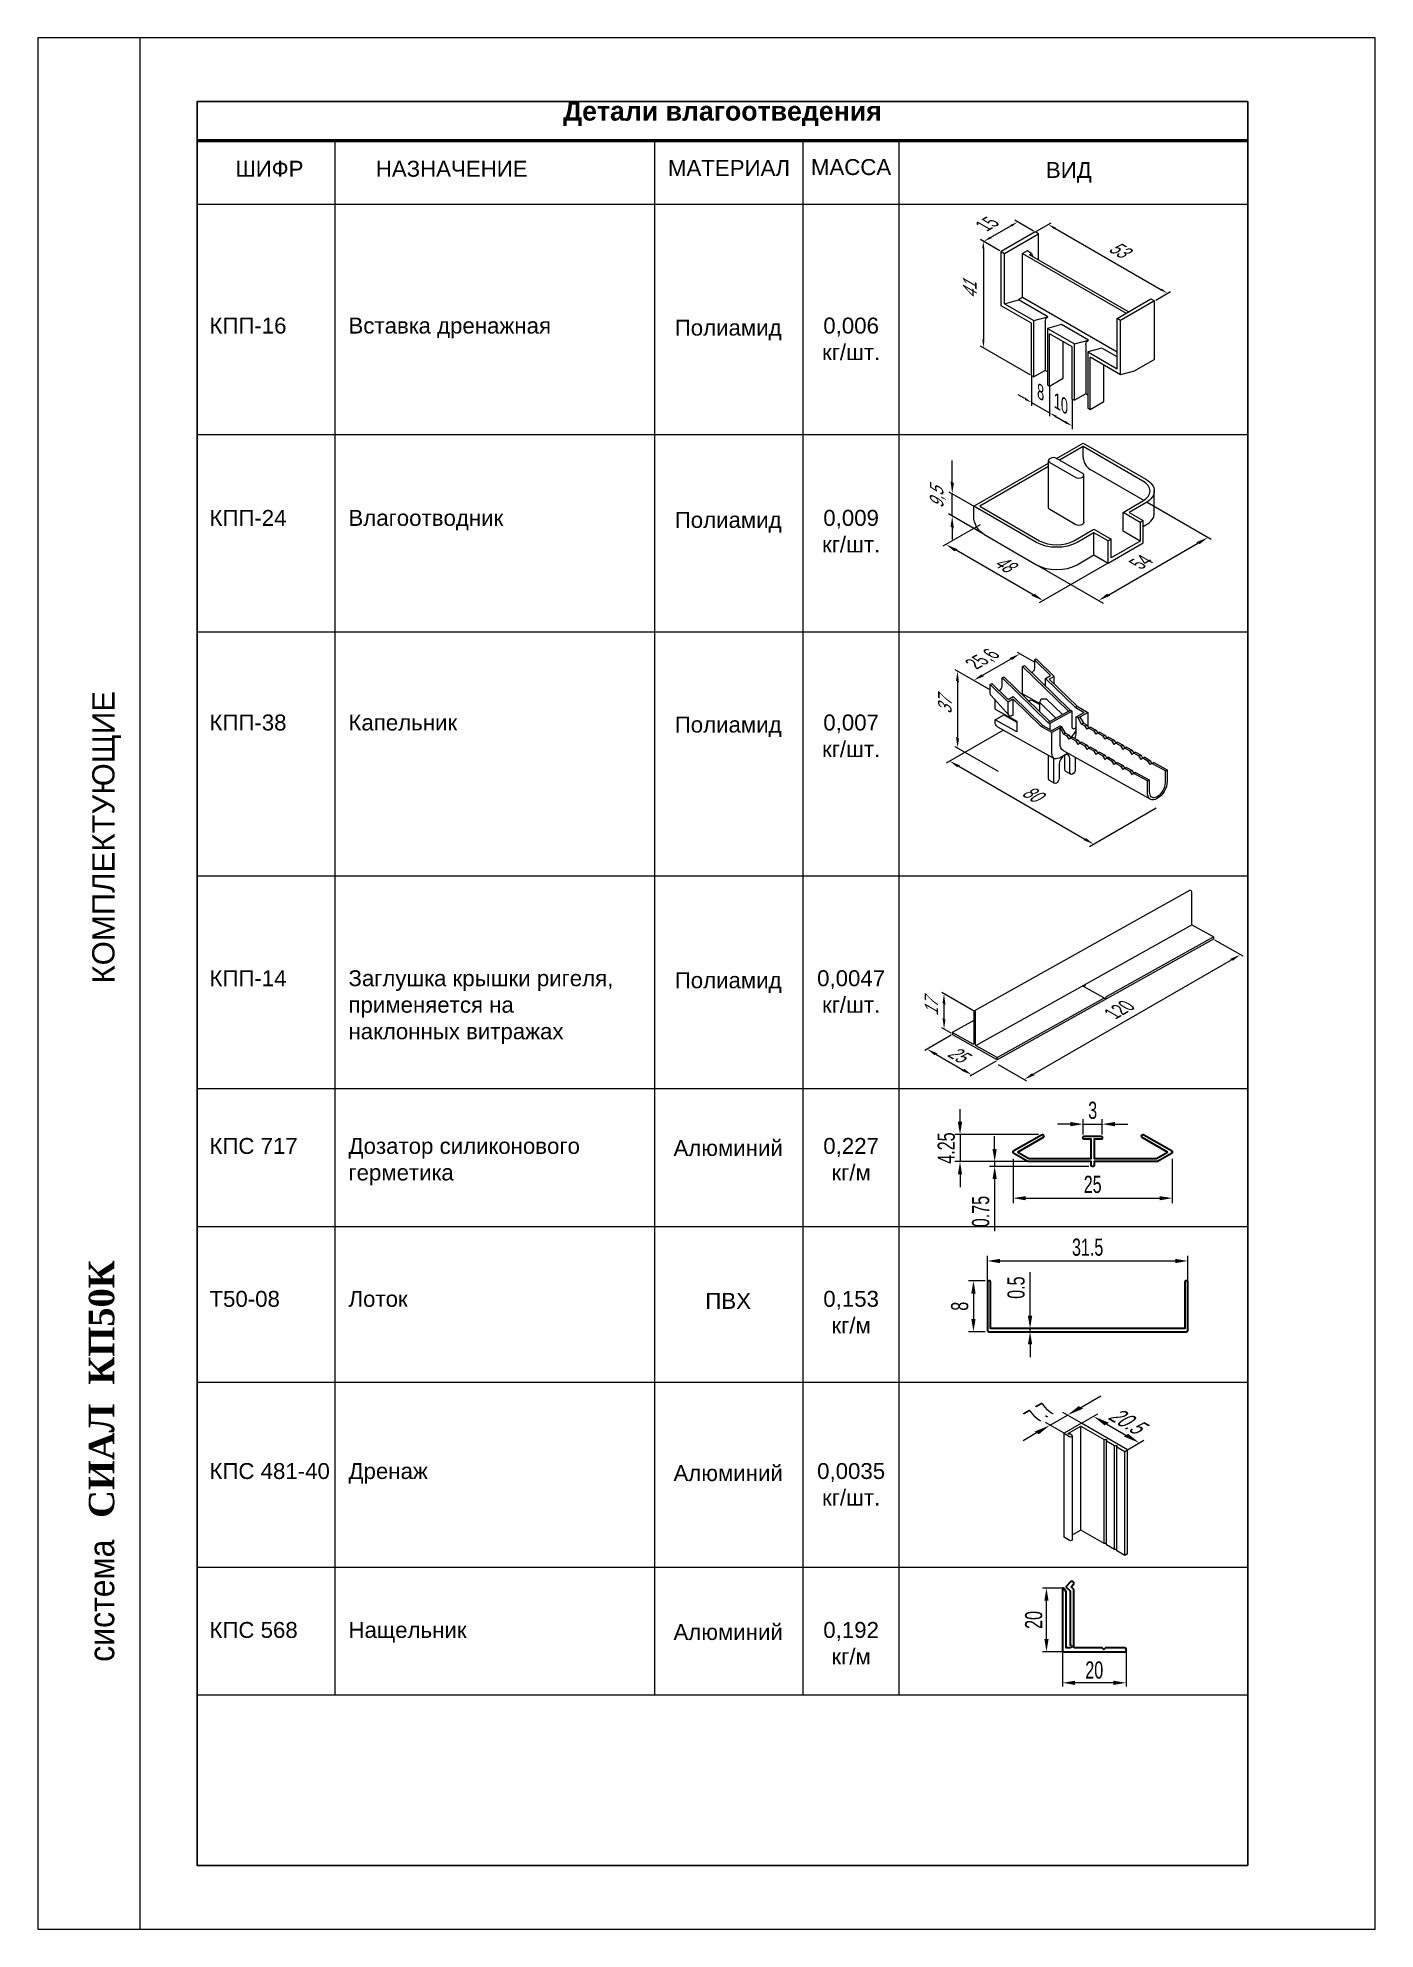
# Model space of a CAD drawing. Extents: x -37 to 4620, y -49 to 348.
# Drawn here: x 3990 to 4200, y 0 to 297 of the extents above; entities that cross this region are included whole.
import ezdxf
from ezdxf.enums import TextEntityAlignment as Align

# ---------------------------------------------------------------- set-up
doc = ezdxf.new("R2010")
doc.units = 0
doc.header["$LTSCALE"] = 5
doc.layers.get('0').update_dxf_attribs({"linetype": 'CONTINUOUS', "lineweight": 30})
doc.layers.get('DEFPOINTS').update_dxf_attribs({"linetype": 'CONTINUOUS'})
for name, color, linetype, lineweight in [('3', 1, 'CONTINUOUS', 20), ('4', 160, 'CONTINUOUS', 18), ('Dimentions', 5, 'CONTINUOUS', 15), ('Рамки', 1, 'CONTINUOUS', 15), ('Текстовый', 7, 'CONTINUOUS', 9)]:
    doc.layers.add(name, color=color, linetype=linetype, lineweight=lineweight)
doc.layers.add('Скрытые', color=14, linetype='CONTINUOUS', plot=False)
doc.styles.add('3', font='RUSS.SHX', dxfattribs={"width": 0.7, "height": 3})
doc.styles.add('4', font='RUSS.shx', dxfattribs={"width": 0.7, "height": 3.5})
doc.styles.add('style 27', font='russ.shx', dxfattribs={"width": 0.7, "height": 2.7})
doc.styles.add('style23', font='russ.shx', dxfattribs={"width": 0.7, "height": 2.3})
doc.styles.add('Каталожный', font='arial.ttf', dxfattribs={"height": 2.5})
doc.styles.add('Фирм', font='arial.ttf', dxfattribs={"height": 3.5})
doc.styles.add('Фирм5', font='timesbd.ttf', dxfattribs={"height": 4})
doc.dimstyles.new('MX1$0', dxfattribs={"dimtxt": 2.5, "dimasz": 3, "dimexe": 1.3, "dimexo": 0.6, "dimgap": 0.6, "dimtad": 1, "dimdsep": 46, "dimtxsty": '4', "dimcen": 0, "dimclrd": 256, "dimclre": 256, "dimclrt": 256, "dimaunit": 1, "dimadec": 0, "dimazin": 0, "dimtfac": 1, "dimtmove": 0, "dimatfit": 3, "dimfxl": 1, "dimtvp": 1, "dimtolj": 1, "dimlwd": -1, "dimlwe": -1, "dimarcsym": 0})
doc.dimstyles.new('MX2', dxfattribs={"dimtxt": 2.3, "dimasz": 2, "dimexe": 0.6, "dimexo": 0, "dimgap": 0.6, "dimtad": 1, "dimdec": 1, "dimlfac": 2, "dimdsep": 46, "dimtxsty": 'style23', "dimcen": 0, "dimclrd": 256, "dimclre": 256, "dimclrt": 256, "dimaunit": 1, "dimadec": 1, "dimazin": 2, "dimtfac": 1, "dimtdec": 1, "dimtmove": 0, "dimatfit": 3, "dimfxl": 1, "dimtolj": 1, "dimtzin": 0, "dimlwd": -1, "dimlwe": -1, "dimarcsym": 0})

msp = doc.modelspace()

# ---------------------------------------------------------------- texts
at = {"layer": 'Dimentions', "extrusion": (-8e-16, 0.816497, 0.57735), "char_height": 3, "attachment_point": 5, "style": '3'}
for s, insert, text_direction in [('\\A1;15', (4139.086, 267.781, -32.082), (0.707107, 0.408248, -0.57735)), ('\\A1;53', (4160.141, 263.522, -26.058), (0.707107, -0.408248, 0.57735))]:
    msp.add_mtext(s, dxfattribs=dict(at, insert=insert, text_direction=text_direction))
at = {"layer": 'Dimentions', "extrusion": (-0.707107, -0.408248, 0.57735), "char_height": 3, "attachment_point": 5, "style": '3'}
for s, insert, text_direction in [('\\A1;41', (4136.353, 257.928, -35.901), (0, 0.816497, 0.57735)), ('\\A1;8', (4147.469, 241.364, -33.582), (0.707107, -0.408248, 0.57735)), ('\\A1;10', (4150.651, 239.573, -30.951), (0.707107, -0.408248, 0.57735)), ('9,5', (4131.337, 225.186, -5.776), (0, 0.816497, 0.57735)), ('37', (4132.437, 192.658, 27.294), (0, 0.816497, 0.57735)), ('17', (4130.317, 145.259, -7.62), (0, 0.816497, 0.57735))]:
    msp.add_mtext(s, dxfattribs=dict(at, insert=insert, text_direction=text_direction))
at = {"layer": 'Dimentions', "extrusion": (1e-15, -0.816497, 0.57735), "char_height": 3, "attachment_point": 5, "style": '3'}
for s, insert, text_direction in [('48', (4142.143, 214.136, 10.178), (0.707107, -0.408248, -0.57735)), ('54', (4163.251, 214.698, 9.383), (0.707107, 0.408248, 0.57735))]:
    msp.add_mtext(s, dxfattribs=dict(at, insert=insert, text_direction=text_direction))
at = {"layer": 'Dimentions', "extrusion": (9.65e-14, 0.816497, 0.57735), "insert": (4138.5, 199.38, 30.604), "char_height": 3, "attachment_point": 5, "text_direction": (0.707107, 0.408248, -0.57735), "style": '3'}
msp.add_mtext('25,6', dxfattribs=at)
at = {"layer": 'Dimentions', "extrusion": (4.45e-14, 0.816497, 0.57735), "insert": (4146.518, 178.056, 44.827), "char_height": 3, "attachment_point": 5, "text_direction": (0.707107, -0.408248, 0.57735), "style": '3'}
msp.add_mtext('80', dxfattribs=at)
at = {"layer": 'Dimentions', "extrusion": (1.6e-15, 0.816497, 0.57735), "insert": (4159.85, 144.396, 15.83), "char_height": 3, "attachment_point": 5, "text_direction": (0.707107, 0.408248, -0.57735), "style": '3'}
msp.add_mtext('120', dxfattribs=at)
at = {"layer": 'Dimentions', "extrusion": (-2.45e-14, 0.816497, 0.57735), "insert": (4134.811, 137.134, -1.558), "char_height": 3, "attachment_point": 5, "text_direction": (0.707107, -0.408248, 0.57735), "style": '3'}
msp.add_mtext('25', dxfattribs=at)
at = {"layer": 'Dimentions', "extrusion": (-3.6e-15, 0.816497, 0.57735), "insert": (4147.34, 81.131, -8.402), "char_height": 3.5, "attachment_point": 5, "text_direction": (0.707107, 0.408248, -0.57735), "style": '4'}
msp.add_mtext('\\A1;7.7', dxfattribs=at)
at = {"layer": 'Dimentions', "extrusion": (3.5e-15, -0.816497, 0.57735), "insert": (4161.346, 79.59, 3.165), "char_height": 3.5, "attachment_point": 5, "text_direction": (0.707107, -0.408248, -0.57735), "style": '4'}
msp.add_mtext('\\A1;20.5', dxfattribs=at)
at = {"layer": 'Текстовый', "style": 'Фирм'}
msp.add_text('КОМПЛЕКТУЮЩИЕ', height=3.5, rotation=90, dxfattribs=at).set_placement((4002.043, 148.5))
at = {"layer": 'Текстовый', "style": 'Фирм5'}
msp.add_text('СИАЛ  КП50К', height=4, rotation=90, dxfattribs=at).set_placement((4002, 84.805), align=Align.CENTER)
at = {"layer": 'Текстовый', "style": 'Фирм', "width": 0.9}
msp.add_text(' система ', height=4, rotation=90, dxfattribs=at).set_placement((4002, 51.576), align=Align.CENTER)
at = {"layer": 'Текстовый', "color": 1, "linetype": 'Continuous', "style": 'Каталожный'}
for s, insert, char_height, width, attachment_point in [('\\pxqc;{\\fArial|b1|i0|c204|p34;\\C256;Детали влагоотведения}', (4015, 287), 3, 165, 1), ('\\pxqc;ШИФР', (4015, 277.692, 0.124), 2.5, 22.72496, 1), ('\\pxqc;НАЗНАЧЕНИЕ', (4036.645, 277.692, 0.124), 2.5, 36.67929, 1), ('\\pxqc;МАТЕРИАЛ', (4086.861, 277.808, 0.124), 2.5, 23.33935, 1), ('\\pxqc;МАССА', (4110.2, 277.953, 0.124), 2.5, 14.99978, 1), ('\\pxqc;ВИД', (4151.898, 275.882, 0.124), 2.5, 56.20339, 5), ('\\pxql;КПП-16', (4016.947, 253.063, 0.124), 2.5, 15.84446, 1), ('\\pxql;Вставка дренажная', (4038.781, 253.063, 0.124), 2.5, 34.45646, 1), ('\\pxqc;Полиамид', (4098.403, 252.74, 0.124), 2.5, 20.46562, 2), ('\\pxqc;0,006\\Pкг/шт.', (4117.709, 253.063, 0.124), 2.5, 15, 2), ('\\pxql;КПП-24', (4016.947, 222.867, 0.124), 2.5, 15.84446, 1), ('\\pxql;Влагоотводник', (4038.781, 222.867, 0.124), 2.5, 34.45646, 1), ('\\pxqc;0,009\\Pкг/шт.', (4117.709, 222.867, 0.124), 2.5, 15, 2), ('\\pxqc;Полиамид', (4098.403, 222.544, 0.124), 2.5, 20.46562, 2), ('\\pxql;КПП-38', (4016.947, 190.735, 0.124), 2.5, 15.84446, 1), ('\\pxql;Капельник', (4038.781, 190.735, 0.124), 2.5, 34.45646, 1), ('\\pxqc;Полиамид', (4098.403, 190.411, 0.124), 2.5, 20.46562, 2), ('\\pxqc;0,007\\Pкг/шт.', (4117.709, 190.735, 0.124), 2.5, 15, 2), ('\\pxql;КПП-14', (4016.947, 150.579, 0.124), 2.5, 15.84446, 1), ('\\pxql;Заглушка крышки ригеля,\\Pприменяется на наклонных витражах', (4038.781, 150.579, 0.124), 2.5, 43.82113, 1), ('\\pxqc;Полиамид', (4098.403, 150.256, 0.124), 2.5, 20.46562, 2), ('\\pxqc;0,0047\\Pкг/шт.', (4117.709, 150.579, 0.124), 2.5, 15, 2), ('\\pxql;КПС 717', (4016.947, 124.243, 0.124), 2.5, 15.84446, 1), ('\\pxql;Дозатор силиконового герметика', (4038.781, 124.243, 0.124), 2.5, 43.82113, 1), ('\\pxqc;Алюминий', (4098.403, 123.92, 0.124), 2.5, 20.46562, 2), ('\\pxqc;0,227\\Pкг/м', (4117.709, 124.243, 0.124), 2.5, 15, 2), ('\\pxql;Т50-08', (4016.947, 100.232, 0.124), 2.5, 15.84446, 1), ('\\pxql;Лоток', (4038.781, 100.232, 0.124), 2.5, 43.82113, 1), ('\\pxqc;ПВХ', (4098.403, 99.909, 0.124), 2.5, 20.46562, 2), ('\\pxqc;0,153\\Pкг/м', (4117.709, 100.232, 0.124), 2.5, 15, 2), ('\\pxql;КПС 481-40', (4016.947, 73.192, 0.124), 2.5, 19.67931, 1), ('\\pxql;Дренаж', (4038.781, 73.192, 0.124), 2.5, 43.82113, 1), ('\\pxqc;Алюминий', (4098.403, 72.869, 0.124), 2.5, 20.46562, 2), ('\\pxqc;0,0035\\Pкг/шт.', (4117.709, 73.192, 0.124), 2.5, 15, 2), ('\\pxql;КПС 568', (4016.947, 48.236, 0.124), 2.5, 19.67931, 1), ('\\pxql;Нащельник', (4038.781, 48.236, 0.124), 2.5, 43.82113, 1), ('\\pxqc;Алюминий', (4098.403, 47.913, 0.124), 2.5, 20.46562, 2), ('\\pxqc;0,192\\Pкг/м', (4117.709, 48.236, 0.124), 2.5, 15, 2)]:
    msp.add_mtext(s, dxfattribs=dict(at, insert=insert, char_height=char_height, width=width, attachment_point=attachment_point))

# ---------------------------------------------------------------- blocks, each defined once
blk = doc.blocks.new('*D234')
at = {"layer": 'DEFPOINTS', "color": 0, "transparency": 16777216}
for p in [(4143.14, 121.56), (4168.14, 121.56), (4168.14, 114.79)]:
    blk.add_point(p, dxfattribs=at)
at = {"layer": 'Dimentions', "transparency": 16777216}
for p, q in [((4143.14, 120.96), (4143.14, 113.99)), ((4168.14, 120.96), (4168.14, 113.99)), ((4145.14, 114.79), (4166.14, 114.79))]:
    blk.add_line(p, q, dxfattribs=at)
for points in [[(4145.14, 115.12), (4145.14, 114.46), (4143.14, 114.79)], [(4166.14, 115.12), (4166.14, 114.46), (4168.14, 114.79)]]:
    blk.add_solid(points, dxfattribs=at)
at = {"layer": 'Dimentions', "transparency": 16777216, "insert": (4155.64, 116.94), "char_height": 2.7, "attachment_point": 5, "style": 'style 27'}
blk.add_mtext('\\A1;25', dxfattribs=at)
blk = doc.blocks.new('*D235')
at = {"layer": 'DEFPOINTS', "color": 0, "transparency": 16777216}
for p in [(4147.72, 124.78), (4134.81, 120.53), (4147.72, 120.53)]:
    blk.add_point(p, dxfattribs=at)
at = {"layer": 'Dimentions', "transparency": 16777216}
for p, q in [((4134.81, 126.78), (4134.81, 128.78)), ((4147.12, 124.78), (4134.01, 124.78)), ((4134.81, 124.78), (4134.81, 120.53)), ((4147.12, 120.53), (4134.01, 120.53)), ((4134.81, 118.53), (4134.81, 116.53))]:
    blk.add_line(p, q, dxfattribs=at)
for points in [[(4134.47, 126.78), (4135.14, 126.78), (4134.81, 124.78)], [(4134.47, 118.53), (4135.14, 118.53), (4134.81, 120.53)]]:
    blk.add_solid(points, dxfattribs=at)
at = {"layer": 'Dimentions', "transparency": 16777216, "insert": (4132.66, 122.66), "char_height": 2.7, "attachment_point": 5, "rotation": 90, "style": 'style 27'}
blk.add_mtext('\\A1;4.25', dxfattribs=at)
blk = doc.blocks.new('*D236')
at = {"layer": 'DEFPOINTS', "color": 0, "transparency": 16777216}
for p in [(4140.25, 119.78), (4154.41, 120.53), (4155.64, 119.78)]:
    blk.add_point(p, dxfattribs=at)
at = {"layer": 'Dimentions', "transparency": 16777216}
for p, q in [((4140.25, 122.53), (4140.25, 124.53)), ((4153.81, 120.53), (4139.45, 120.53)), ((4155.04, 119.78), (4139.45, 119.78)), ((4140.25, 120.53), (4140.25, 119.78)), ((4140.25, 117.78), (4140.25, 109.59))]:
    blk.add_line(p, q, dxfattribs=at)
for points in [[(4139.91, 122.53), (4140.58, 122.53), (4140.25, 120.53)], [(4139.91, 117.78), (4140.58, 117.78), (4140.25, 119.78)]]:
    blk.add_solid(points, dxfattribs=at)
at = {"layer": 'Dimentions', "transparency": 16777216, "insert": (4138.06, 112.69), "char_height": 2.7, "attachment_point": 5, "rotation": 90, "style": 'style 27'}
blk.add_mtext('\\A1;0.75', dxfattribs=at)
blk = doc.blocks.new('*D237')
at = {"layer": 'DEFPOINTS', "color": 0, "transparency": 16777216}
for p in [(4157.14, 126.42), (4154.14, 124.18), (4157.14, 124.18)]:
    blk.add_point(p, dxfattribs=at)
at = {"layer": 'Dimentions', "transparency": 16777216}
for p, q in [((4152.14, 126.42), (4150.14, 126.42)), ((4154.14, 124.78), (4154.14, 127.22)), ((4154.14, 126.42), (4157.14, 126.42)), ((4157.14, 124.78), (4157.14, 127.22)), ((4159.14, 126.42), (4161.14, 126.42))]:
    blk.add_line(p, q, dxfattribs=at)
for points in [[(4152.14, 126.75), (4152.14, 126.08), (4154.14, 126.42)], [(4159.14, 126.75), (4159.14, 126.08), (4157.14, 126.42)]]:
    blk.add_solid(points, dxfattribs=at)
at = {"layer": 'Dimentions', "transparency": 16777216, "insert": (4155.64, 128.57), "char_height": 2.7, "attachment_point": 5, "style": 'style 27'}
blk.add_mtext('\\A1;3', dxfattribs=at)
blk = doc.blocks.new('*D238')
at = {"layer": 'DEFPOINTS', "color": 0, "transparency": 16777216}
for p in [(4170.6, 104.93), (4139.1, 100.18), (4170.6, 100.18)]:
    blk.add_point(p, dxfattribs=at)
at = {"layer": 'Dimentions', "transparency": 16777216}
for p, q in [((4139.1, 100.78), (4139.1, 105.73)), ((4141.1, 104.93), (4168.6, 104.93)), ((4170.6, 100.78), (4170.6, 105.73))]:
    blk.add_line(p, q, dxfattribs=at)
for points in [[(4141.1, 105.26), (4141.1, 104.59), (4139.1, 104.93)], [(4168.6, 105.26), (4168.6, 104.59), (4170.6, 104.93)]]:
    blk.add_solid(points, dxfattribs=at)
at = {"layer": 'Dimentions', "transparency": 16777216, "insert": (4154.85, 107.08), "char_height": 2.7, "attachment_point": 5, "style": 'style 27'}
blk.add_mtext('\\A1;31.5', dxfattribs=at)
blk = doc.blocks.new('*D239')
at = {"layer": 'DEFPOINTS', "color": 0, "transparency": 16777216}
for p in [(4139.37, 101.82), (4136.92, 93.82), (4139.37, 93.82)]:
    blk.add_point(p, dxfattribs=at)
at = {"layer": 'Dimentions', "transparency": 16777216}
for p, q in [((4138.77, 101.82), (4136.12, 101.82)), ((4136.92, 99.82), (4136.92, 95.82)), ((4138.77, 93.82), (4136.12, 93.82))]:
    blk.add_line(p, q, dxfattribs=at)
for points in [[(4136.58, 99.82), (4137.25, 99.82), (4136.92, 101.82)], [(4136.58, 95.82), (4137.25, 95.82), (4136.92, 93.82)]]:
    blk.add_solid(points, dxfattribs=at)
at = {"layer": 'Dimentions', "transparency": 16777216, "insert": (4134.77, 97.82), "char_height": 2.7, "attachment_point": 5, "rotation": 90, "style": 'style 27'}
blk.add_mtext('\\A1;8', dxfattribs=at)
blk = doc.blocks.new('*D240')
at = {"layer": 'DEFPOINTS', "color": 0, "transparency": 16777216}
for p in [(4150.89, 44.53), (4160.89, 43.86), (4150.89, 38.69)]:
    blk.add_point(p, dxfattribs=at)
at = {"layer": 'Dimentions', "transparency": 16777216}
for p, q in [((4150.89, 44.53), (4150.89, 38.09)), ((4160.89, 43.86), (4160.89, 38.09)), ((4158.89, 38.69), (4152.89, 38.69))]:
    blk.add_line(p, q, dxfattribs=at)
for points in [[(4152.89, 39.02), (4152.89, 38.35), (4150.89, 38.69)], [(4158.89, 39.02), (4158.89, 38.35), (4160.89, 38.69)]]:
    blk.add_solid(points, dxfattribs=at)
at = {"layer": 'Dimentions', "transparency": 16777216, "insert": (4155.89, 40.68), "char_height": 2.7, "attachment_point": 5, "style": 'style 27'}
blk.add_mtext('\\A1;20', dxfattribs=at)
blk = doc.blocks.new('*D241')
at = {"layer": 'DEFPOINTS', "color": 0, "transparency": 16777216}
for p in [(4148.38, 53.56), (4151.04, 53.56), (4151.73, 43.56)]:
    blk.add_point(p, dxfattribs=at)
at = {"layer": 'Dimentions', "transparency": 16777216}
for p, q in [((4151.04, 53.56), (4147.78, 53.56)), ((4148.38, 45.56), (4148.38, 51.56)), ((4151.73, 43.56), (4147.78, 43.56))]:
    blk.add_line(p, q, dxfattribs=at)
for points in [[(4148.05, 51.56), (4148.72, 51.56), (4148.38, 53.56)], [(4148.05, 45.56), (4148.72, 45.56), (4148.38, 43.56)]]:
    blk.add_solid(points, dxfattribs=at)
at = {"layer": 'Dimentions', "transparency": 16777216, "insert": (4146.39, 48.56), "char_height": 2.7, "attachment_point": 5, "rotation": 90, "style": 'style 27'}
blk.add_mtext('\\A1;20', dxfattribs=at)
blk = doc.blocks.new('*D231')
at = {"layer": 'DEFPOINTS', "color": 0, "transparency": 16777216}
for p in [(4145.81, 93.82), (4148.26, 94.32), (4148.26, 93.82)]:
    blk.add_point(p, dxfattribs=at)
at = {"layer": 'Dimentions', "transparency": 16777216}
for p, q in [((4145.81, 96.32), (4145.81, 103.16)), ((4147.66, 94.32), (4145.01, 94.32)), ((4147.66, 93.82), (4145.01, 93.82)), ((4145.81, 93.82), (4145.81, 94.32)), ((4145.81, 91.82), (4145.81, 89.82))]:
    blk.add_line(p, q, dxfattribs=at)
for points in [[(4145.47, 96.32), (4146.14, 96.32), (4145.81, 94.32)], [(4145.47, 91.82), (4146.14, 91.82), (4145.81, 93.82)]]:
    blk.add_solid(points, dxfattribs=at)
at = {"layer": 'Dimentions', "transparency": 16777216, "insert": (4143.62, 100.74), "char_height": 2.7, "attachment_point": 5, "rotation": 90, "style": 'style 27'}
blk.add_mtext('\\A1;0.5', dxfattribs=at)

# ---------------------------------------------------------------- dimensions: what is measured, and where the dimension line sits
at = {"layer": 'Dimentions'}
for base, p1, p2, picture, middle in [((4134.808, 120.533, 0.124), (4147.719, 124.783, 0.124), (4147.719, 120.533, 0.124), '*D235', (4134.808, 122.658, 0.124)), ((4145.808, 93.824, 0.124), (4148.258, 94.324, 0.124), (4148.258, 93.824, 0.124), '*D231', (4145.808, 100.744, 0.124))]:
    dim = msp.add_linear_dim(base=base, p1=p1, p2=p2, angle=90, dimstyle='MX1$0', override={"dimasz": 2, "dimexe": 0.8, "dimgap": 0.8, "dimtxsty": 'style 27'}, dxfattribs=at)
    dim.commit()
    dim.dimension.update_dxf_attribs({"geometry": picture, "text_midpoint": middle, "dimtype": 160})
for base, p1, p2, dimstyle, override, picture, middle in [((4157.139, 126.418, 0.124), (4154.139, 124.183, 0.124), (4157.139, 124.183, 0.124), 'MX1$0', {"dimasz": 2, "dimexe": 0.8, "dimgap": 0.8, "dimtxsty": 'style 27'}, '*D237', (4155.639, 128.568, 0.124)), ((4168.139, 114.79, 0.124), (4143.139, 121.558, 0.124), (4168.139, 121.558, 0.124), 'MX1$0', {"dimasz": 2, "dimexe": 0.8, "dimgap": 0.8, "dimtxsty": 'style 27'}, '*D234', (4155.639, 116.94, 0.124)), ((4150.889, 38.687, 0.124), (4160.889, 43.864, 0.124), (4150.889, 44.534, 0.124), 'MX2', {"dimtxsty": 'style 27'}, '*D240', (4155.889, 40.676, 0.124))]:
    dim = msp.add_linear_dim(base=base, p1=p1, p2=p2, dimstyle=dimstyle, override=override, dxfattribs=at)
    dim.commit()
    dim.dimension.update_dxf_attribs({"geometry": picture, "text_midpoint": middle})
for base, p1, p2, angle, dimstyle, override, picture, middle in [((4140.246, 119.783, 0.124), (4154.409, 120.533, 0.124), (4155.639, 119.783, 0.124), 90, 'MX1$0', {"dimasz": 2, "dimexe": 0.8, "dimgap": 0.8, "dimtxsty": 'style 27'}, '*D236', (4138.057, 112.688, 0.124)), ((4170.6, 104.927, 0.124), (4139.1, 100.177, 0.124), (4170.6, 100.177, 0.124), 180, 'MX1$0', {"dimasz": 2, "dimexe": 0.8, "dimgap": 0.8, "dimtxsty": 'style 27'}, '*D238', (4154.85, 107.077, 0.124)), ((4136.917, 93.824, 0.124), (4139.368, 101.823, 0.124), (4139.368, 93.824, 0.124), 90, 'MX1$0', {"dimasz": 2, "dimexe": 0.8, "dimgap": 0.8, "dimtxsty": 'style 27'}, '*D239', (4134.767, 97.824, 0.124)), ((4148.383, 53.564, 0.124), (4151.732, 43.564, 0.124), (4151.039, 53.564, 0.124), 90, 'MX2', {"dimtxsty": 'style 27'}, '*D241', (4146.395, 48.564, 0.124))]:
    dim = msp.add_linear_dim(base=base, p1=p1, p2=p2, angle=angle, dimstyle=dimstyle, override=override, dxfattribs=at)
    dim.commit()
    dim.dimension.update_dxf_attribs({"geometry": picture, "text_midpoint": middle})

# ---------------------------------------------------------------- linework, layer by layer
at = {"linetype": 'Continuous', "lineweight": 50}
msp.add_line((4015, 280.882, 0.124), (4180, 280.887, 0.157), dxfattribs=at)
at = {"elevation": 0.124}
for points in [[(4154.289, 124.533), (4156.989, 124.533, -0.4142136), (4157.139, 124.383), (4157.139, 124.183, -0.4142136), (4156.989, 124.033), (4155.889, 124.033), (4155.889, 121.033), (4165.657, 121.033), (4167.389, 122.033), (4163.434, 124.317, -1), (4163.684, 124.75), (4168.014, 122.25, -0.5773503), (4168.014, 121.817), (4165.826, 120.553, -0.1316525), (4165.751, 120.533), (4155.889, 120.533), (4155.889, 119.933, -0.4142136), (4155.739, 119.783), (4155.539, 119.783, -0.4142136), (4155.389, 119.933), (4155.389, 120.533), (4145.527, 120.533, -0.1316525), (4145.452, 120.553), (4143.264, 121.817, -0.5773503), (4143.264, 122.25), (4147.594, 124.75, -1), (4147.844, 124.317), (4143.889, 122.033), (4145.621, 121.033), (4155.389, 121.033), (4155.389, 124.033), (4154.289, 124.033, -0.4142136), (4154.139, 124.183), (4154.139, 124.383, -0.4142136)], [(4170.35, 101.824), (4170.35, 101.824, 0.4142136), (4170.1, 101.574), (4170.1, 94.324), (4139.6, 94.324), (4139.6, 101.574, 0.4142136), (4139.35, 101.824), (4139.35, 101.824, 0.4142136), (4139.1, 101.574), (4139.1, 94.074, 0.4142136), (4139.35, 93.824), (4170.35, 93.824, 0.4142136), (4170.6, 94.074), (4170.6, 101.574, 0.4142136)], [(4152.645, 53.407), (4152.276, 53.777), (4152.601, 54.102, 1), (4152.177, 54.527), (4151.533, 53.883, 0.4142136), (4151.533, 53.671), (4152.089, 53.114), (4152.089, 44.664, -1), (4152.089, 44.164), (4151.489, 44.164), (4151.489, 52.895, 0.1316525), (4151.469, 52.97), (4151.169, 53.489, 0.767327), (4150.889, 53.414), (4150.889, 43.814, 0.4142136), (4151.139, 43.564), (4160.739, 43.564, 0.4142136), (4160.889, 43.714), (4160.889, 44.014, 0.4142136), (4160.739, 44.164), (4157.701, 44.164, 0.1989124), (4157.595, 44.121), (4157.389, 43.914), (4157.183, 44.121, 0.1989124), (4157.077, 44.164), (4152.839, 44.164, -0.4142136), (4152.689, 44.314), (4152.689, 53.301, 0.1989124)]]:
    msp.add_lwpolyline(points, format="xyb", close=True, dxfattribs=at)
at = {"layer": '3', "color": 0, "linetype": 'Continuous'}
msp.add_line((4015, 270.882, -764.62), (4180, 270.882, 0.124), dxfattribs=at)
at = {"layer": '3', "color": 0, "extrusion": (-8e-16, 0.816497, 0.57735)}
for p, q in [((4146.585, 266.514, -33.898), (4141.281, 263.452, -33.898)), ((4141.812, 263.146, -33.898), (4147.115, 266.208, -33.898)), ((4147.115, 266.208, -33.898), (4146.585, 266.514, -33.898)), ((4147.115, 262.125, -33.898), (4147.115, 266.208, -33.898)), ((4141.281, 263.452, -33.898), (4141.812, 263.146, -33.898)), ((4141.281, 254.923, -33.898), (4141.281, 263.452, -33.898)), ((4141.812, 255.25, -33.898), (4141.812, 263.146, -33.898)), ((4145.347, 263.554, -33.898), (4144.64, 263.146, -33.898)), ((4144.64, 263.146, -33.898), (4160.904, 253.756, -33.898)), ((4144.64, 256.206, -33.898), (4144.64, 263.146, -33.898)), ((4146.054, 263.146, -33.898), (4145.347, 263.554, -33.898)), ((4145.701, 262.942, -33.898), (4146.054, 263.146, -33.898)), ((4161.257, 253.96, -33.898), (4145.701, 262.942, -33.898)), ((4146.054, 263.146, -33.898), (4146.184, 262.663, -33.898)), ((4141.812, 255.25, -33.898), (4144.003, 255.838, -33.898)), ((4144.64, 256.206, -33.898), (4144.003, 255.838, -33.898)), ((4148.599, 253.184, -33.898), (4144.003, 255.838, -33.898)), ((4159.489, 247.632, -33.898), (4144.64, 256.206, -33.898)), ((4159.489, 252.94, -33.898), (4164.793, 256.001, -33.898)), ((4165.323, 255.695, -33.898), (4160.02, 252.633, -33.898)), ((4164.793, 256.001, -33.898), (4165.323, 255.695, -33.898)), ((4165.323, 246.51, -33.898), (4165.323, 255.695, -33.898)), ((4146.054, 252.167, -33.898), (4141.281, 254.923, -33.898)), ((4141.812, 255.25, -33.898), (4146.408, 252.597, -33.898)), ((4146.408, 252.597, -33.898), (4148.599, 253.184, -33.898)), ((4146.408, 243.754, -33.898), (4146.408, 252.597, -33.898)), ((4148.176, 252.451, -33.898), (4148.176, 244.775, -33.898)), ((4159.489, 245.044, -33.898), (4159.489, 252.94, -33.898)), ((4160.02, 252.633, -33.898), (4159.489, 252.94, -33.898)), ((4160.02, 244.104, -33.898), (4160.02, 252.633, -33.898)), ((4146.054, 243.958, -33.898), (4146.054, 252.167, -33.898)), ((4150.72, 251.959, -33.898), (4148.529, 251.372, -33.898)), ((4148.529, 251.372, -33.898), (4148.529, 242.529, -33.898)), ((4148.529, 251.372, -33.898), (4152.772, 248.923, -33.898)), ((4148.883, 242.325, -33.898), (4148.883, 250.534, -33.898)), ((4152.418, 248.493, -33.898), (4148.883, 250.534, -33.898)), ((4154.963, 249.51, -33.898), (4150.72, 251.959, -33.898)), ((4152.772, 248.923, -33.898), (4154.963, 249.51, -33.898)), ((4151.004, 243.55, -33.898), (4151.004, 249.309, -33.898)), ((4152.418, 240.284, -33.898), (4152.418, 248.493, -33.898)), ((4152.772, 240.08, -33.898), (4152.772, 248.923, -33.898)), ((4154.54, 248.776, -33.898), (4154.54, 241.1, -33.898)), ((4157.084, 248.285, -33.898), (4154.893, 247.698, -33.898)), ((4154.893, 247.698, -33.898), (4159.489, 245.044, -33.898)), ((4154.893, 247.698, -33.898), (4154.893, 238.855, -33.898)), ((4155.247, 238.651, -33.898), (4155.247, 246.86, -33.898)), ((4160.02, 244.104, -33.898), (4155.247, 246.86, -33.898)), ((4159.489, 246.896, -33.898), (4157.084, 248.285, -33.898)), ((4146.054, 243.958, -33.898), (4146.408, 243.754, -33.898)), ((4148.176, 244.775, -33.898), (4146.408, 243.754, -33.898)), ((4148.529, 244.57, -33.898), (4148.176, 244.775, -33.898)), ((4148.883, 242.325, -33.898), (4151.004, 243.55, -33.898)), ((4157.368, 239.876, -33.898), (4157.368, 245.635, -33.898)), ((4162.141, 244.672, -33.898), (4160.02, 244.104, -33.898)), ((4165.323, 246.51, -33.898), (4162.141, 244.672, -33.898)), ((4148.529, 242.529, -33.898), (4148.883, 242.325, -33.898)), ((4154.54, 241.1, -33.898), (4152.772, 240.08, -33.898)), ((4154.893, 240.896, -33.898), (4154.54, 241.1, -33.898)), ((4152.418, 240.284, -33.898), (4152.772, 240.08, -33.898)), ((4154.893, 238.855, -33.898), (4155.247, 238.651, -33.898)), ((4155.247, 238.651, -33.898), (4157.368, 239.876, -33.898))]:
    msp.add_line(p, q, dxfattribs=at)
at = {"layer": '3', "color": 0, "extrusion": (-1.1e-15, 0.816497, 0.57735)}
for p, q in [((4149.97, 230.964, 0.124), (4154.139, 233.37, 0.124)), ((4154.139, 232.819, 0.124), (4150.447, 230.688, 0.124)), ((4154.139, 233.37, 0.124), (4164.003, 227.675, 0.124)), ((4163.525, 227.4, 0.124), (4154.139, 232.819, 0.124)), ((4154.139, 231.166, 0.124), (4154.139, 232.819, 0.124)), ((4136.956, 223.45, 0.124), (4148.691, 230.225, 0.124)), ((4148.691, 229.674, 0.124), (4137.91, 223.45, 0.124)), ((4148.691, 223.193, 0.124), (4148.691, 230.615, 0.124)), ((4149.016, 230.964, 0.124), (4148.888, 230.89, 0.124)), ((4148.888, 230.339, 0.124), (4152.993, 227.969, 0.124)), ((4154.075, 228.594, 0.124), (4149.97, 230.964, 0.124)), ((4163.525, 224.46, 0.124), (4155.252, 229.237, 0.124)), ((4153.948, 227.969, 0.124), (4154.075, 228.043, 0.124)), ((4154.273, 220.896, 0.124), (4154.273, 228.318, 0.124)), ((4165.321, 222.348, 0.124), (4165.321, 225.838, 0.124)), ((4136.956, 221.796, 0.124), (4136.956, 223.45, 0.124)), ((4146.82, 217.755, 0.124), (4136.956, 223.45, 0.124)), ((4137.91, 223.45, 0.124), (4147.297, 218.03, 0.124)), ((4152.993, 220.547, 0.124), (4148.888, 222.917, 0.124)), ((4160.407, 222.476, 0.124), (4163.525, 224.277, 0.124)), ((4164.003, 224.001, 0.124), (4161.362, 222.476, 0.124)), ((4152.707, 218.03, 0.124), (4155.825, 219.831, 0.124)), ((4154.075, 220.621, 0.124), (4153.948, 220.547, 0.124)), ((4155.825, 219.831, 0.124), (4158.53, 218.269, 0.124)), ((4163.112, 220.915, 0.124), (4160.407, 222.476, 0.124)), ((4160.407, 219.537, 0.124), (4160.407, 222.476, 0.124)), ((4161.362, 222.476, 0.124), (4163.589, 221.19, 0.124)), ((4163.589, 221.19, 0.124), (4163.112, 220.915, 0.124)), ((4163.112, 220.915, 0.124), (4163.112, 217.975, 0.124)), ((4163.589, 217.7, 0.124), (4163.589, 221.19, 0.124)), ((4163.589, 220.272, 0.124), (4164.003, 220.511, 0.124)), ((4138.547, 219.041, 0.124), (4146.82, 214.264, 0.124)), ((4155.825, 219.28, 0.124), (4153.184, 217.755, 0.124)), ((4158.052, 217.994, 0.124), (4155.825, 219.28, 0.124)), ((4155.825, 215.789, 0.124), (4155.825, 219.28, 0.124)), ((4158.53, 218.269, 0.124), (4158.052, 217.994, 0.124)), ((4158.052, 214.503, 0.124), (4158.052, 217.994, 0.124)), ((4158.052, 214.503, 0.124), (4163.589, 217.7, 0.124)), ((4158.53, 215.33, 0.124), (4158.53, 218.269, 0.124)), ((4163.112, 217.975, 0.124), (4158.53, 215.33, 0.124)), ((4163.112, 217.975, 0.124), (4160.407, 219.537, 0.124)), ((4153.184, 214.264, 0.124), (4155.825, 215.789, 0.124)), ((4155.825, 215.789, 0.124), (4158.052, 214.503, 0.124))]:
    msp.add_line(p, q, dxfattribs=at)
at = {"layer": '3', "color": 0}
for p, q in [((4146.495, 199.325, 0.598), (4146.778, 199.483, 0.601)), ((4146.495, 199.325, 0.598), (4146.495, 198.048, 0.569)), ((4149.041, 196.849, 0.541), (4146.495, 199.325, 0.598)), ((4146.778, 199.483, 0.601), (4149.606, 196.732, 0.539)), ((4141.404, 196.481, 0.533), (4141.687, 196.639, 0.537)), ((4141.404, 195.204, 0.504), (4141.404, 196.481, 0.533)), ((4148.616, 189.468, 0.374), (4141.404, 196.481, 0.533)), ((4141.687, 196.639, 0.537), (4148.899, 189.626, 0.377)), ((4144.628, 198.282, 0.574), (4144.911, 198.44, 0.578)), ((4144.628, 193.97, 0.476), (4144.628, 198.282, 0.574)), ((4151.841, 191.269, 0.415), (4144.628, 198.282, 0.574)), ((4144.911, 198.44, 0.578), (4152.124, 191.427, 0.418)), ((4146.099, 197.312, 0.552), (4146.081, 197.302, 0.552)), ((4148.249, 196.407, 0.531), (4149.041, 196.849, 0.541)), ((4152.916, 191.869, 0.428), (4148.249, 196.407, 0.531)), ((4148.249, 195.195, 0.504), (4148.249, 196.407, 0.531)), ((4149.606, 196.732, 0.539), (4148.814, 196.29, 0.529)), ((4148.814, 196.29, 0.529), (4153.198, 192.027, 0.432)), ((4149.606, 195.52, 0.511), (4149.606, 196.732, 0.539)), ((4139.537, 195.439, 0.509), (4139.82, 195.597, 0.513)), ((4139.537, 194.194, 0.481), (4139.537, 195.439, 0.509)), ((4142.366, 192.688, 0.447), (4139.537, 195.439, 0.509)), ((4139.68, 193.735, 0.471), (4142.508, 190.609, 0.4)), ((4139.82, 195.597, 0.513), (4142.366, 193.121, 0.457)), ((4140.99, 194.459, 0.487), (4141.008, 194.469, 0.487)), ((4142.366, 193.121, 0.457), (4143.157, 193.564, 0.467)), ((4143.157, 193.131, 0.457), (4142.366, 192.688, 0.447)), ((4143.157, 193.564, 0.467), (4147.824, 189.026, 0.364)), ((4147.542, 188.868, 0.36), (4143.157, 193.131, 0.457)), ((4143.157, 190.632, 0.4), (4143.157, 193.131, 0.457)), ((4144.628, 193.97, 0.476), (4147.326, 192.463, 0.442)), ((4145.587, 192.847, 0.45), (4145.986, 193.07, 0.456)), ((4145.986, 193.07, 0.456), (4147.326, 192.321, 0.439)), ((4147.326, 192.627, 0.446), (4147.542, 193.198, 0.458)), ((4147.542, 193.198, 0.458), (4148.345, 193.196, 0.458)), ((4148.345, 193.196, 0.458), (4150.879, 190.732, 0.402)), ((4140.329, 191.569, 0.421), (4140.329, 193.017, 0.454)), ((4140.329, 191.569, 0.421), (4143.723, 189.673, 0.378)), ((4140.329, 189.911, 0.384), (4141.687, 190.669, 0.401)), ((4141.687, 190.669, 0.401), (4143.723, 189.532, 0.375)), ((4142.366, 191.068, 0.41), (4142.366, 192.688, 0.447)), ((4143.157, 190.632, 0.4), (4143.044, 190.569, 0.399)), ((4149.861, 190.163, 0.389), (4147.326, 192.627, 0.446)), ((4147.326, 191.155, 0.412), (4147.326, 192.627, 0.446)), ((4152.406, 191.269, 0.415), (4148.899, 189.31, 0.37)), ((4148.899, 189.626, 0.377), (4149.861, 190.163, 0.389)), ((4149.861, 190.163, 0.389), (4150.879, 190.732, 0.402)), ((4150.879, 190.732, 0.402), (4151.841, 191.269, 0.415)), ((4151.841, 191.269, 0.415), (4152.124, 191.427, 0.418)), ((4152.406, 191.269, 0.415), (4152.124, 191.427, 0.418)), ((4152.406, 188.798, 0.358), (4152.406, 191.269, 0.415)), ((4152.916, 191.869, 0.428), (4153.198, 192.027, 0.432)), ((4152.916, 191.869, 0.428), (4154.33, 191.079, 0.41)), ((4153.057, 190.368, 0.394), (4154.33, 191.079, 0.41)), ((4153.34, 190.21, 0.391), (4153.057, 190.368, 0.394)), ((4153.057, 187.881, 0.338), (4153.057, 190.368, 0.394)), ((4153.198, 192.027, 0.432), (4154.895, 191.079, 0.41)), ((4153.34, 190.21, 0.391), (4153.623, 190.368, 0.394)), ((4153.906, 189.231, 0.368), (4153.34, 190.21, 0.391)), ((4153.623, 190.368, 0.394), (4154.895, 191.079, 0.41)), ((4153.623, 190.368, 0.394), (4154.188, 189.389, 0.372)), ((4154.895, 191.079, 0.41), (4154.895, 188.828, 0.359)), ((4143.723, 188.015, 0.341), (4140.329, 189.911, 0.384)), ((4140.329, 189.579, 0.376), (4140.329, 189.911, 0.384)), ((4140.68, 188.814, 0.359), (4149.59, 183.838, 0.246)), ((4143.723, 189.673, 0.378), (4143.723, 188.015, 0.341)), ((4147.542, 188.868, 0.36), (4147.824, 189.026, 0.364)), ((4149.239, 187.92, 0.338), (4147.542, 188.868, 0.36)), ((4147.824, 189.026, 0.364), (4149.239, 188.236, 0.346)), ((4148.616, 189.468, 0.374), (4148.899, 189.626, 0.377)), ((4148.616, 189.468, 0.374), (4148.899, 189.31, 0.37)), ((4148.899, 189.31, 0.37), (4148.899, 188.425, 0.35)), ((4149.239, 188.236, 0.346), (4150.511, 188.947, 0.362)), ((4150.511, 188.631, 0.355), (4149.239, 187.92, 0.338)), ((4149.239, 184.603, 0.263), (4149.239, 187.92, 0.338)), ((4150.511, 188.947, 0.362), (4150.794, 188.789, 0.358)), ((4150.794, 188.789, 0.358), (4150.511, 188.631, 0.355)), ((4150.511, 188.631, 0.355), (4151.077, 187.651, 0.332)), ((4150.511, 186.143, 0.298), (4150.511, 188.631, 0.355)), ((4151.36, 187.809, 0.336), (4150.794, 188.789, 0.358)), ((4151.36, 187.809, 0.336), (4151.077, 187.651, 0.332)), ((4151.643, 187.335, 0.325), (4151.077, 187.651, 0.332)), ((4151.36, 187.809, 0.336), (4151.926, 187.493, 0.329)), ((4151.643, 187.335, 0.325), (4151.926, 187.493, 0.329)), ((4151.926, 186.846, 0.314), (4151.643, 187.335, 0.325)), ((4151.926, 187.493, 0.329), (4152.202, 187.015, 0.318)), ((4152.491, 187.178, 0.322), (4152.208, 187.02, 0.318)), ((4152.491, 187.178, 0.322), (4153.34, 186.704, 0.311)), ((4154.188, 189.389, 0.372), (4153.906, 189.231, 0.368)), ((4154.471, 188.915, 0.361), (4153.906, 189.231, 0.368)), ((4154.188, 189.389, 0.372), (4154.754, 189.073, 0.365)), ((4154.471, 188.915, 0.361), (4154.754, 189.073, 0.365)), ((4154.754, 188.425, 0.35), (4154.471, 188.915, 0.361)), ((4154.754, 189.073, 0.365), (4155.03, 188.595, 0.354)), ((4155.037, 188.599, 0.354), (4154.754, 188.425, 0.35)), ((4155.32, 188.757, 0.358), (4155.037, 188.599, 0.354)), ((4155.885, 188.125, 0.343), (4155.037, 188.599, 0.354)), ((4155.32, 188.757, 0.358), (4156.168, 188.283, 0.347)), ((4155.885, 188.125, 0.343), (4156.168, 188.283, 0.347)), ((4156.168, 187.636, 0.332), (4155.885, 188.125, 0.343)), ((4156.168, 188.283, 0.347), (4156.444, 187.805, 0.336)), ((4156.451, 187.809, 0.336), (4156.168, 187.636, 0.332)), ((4156.734, 187.967, 0.34), (4156.451, 187.809, 0.336)), ((4157.3, 187.335, 0.325), (4156.451, 187.809, 0.336)), ((4156.734, 187.967, 0.34), (4157.582, 187.493, 0.329)), ((4157.3, 187.335, 0.325), (4157.582, 187.493, 0.329)), ((4157.582, 186.846, 0.314), (4157.3, 187.335, 0.325)), ((4157.582, 187.493, 0.329), (4157.859, 187.015, 0.318)), ((4158.148, 187.178, 0.322), (4157.865, 187.02, 0.318)), ((4158.148, 187.178, 0.322), (4158.997, 186.704, 0.311)), ((4148.673, 184.35, 0.257), (4148.673, 180.71, 0.175)), ((4151.742, 184.674, 0.265), (4150.37, 183.908, 0.247)), ((4150.994, 185.092, 0.274), (4164.712, 177.43, 0.1)), ((4151.219, 184.288, 0.256), (4151.219, 182.132, 0.207)), ((4152.208, 187.02, 0.318), (4151.926, 186.846, 0.314)), ((4153.057, 186.546, 0.307), (4152.208, 187.02, 0.318)), ((4153.057, 186.546, 0.307), (4153.34, 186.704, 0.311)), ((4153.34, 186.056, 0.296), (4153.057, 186.546, 0.307)), ((4153.34, 186.704, 0.311), (4153.616, 186.226, 0.3)), ((4153.623, 186.23, 0.3), (4153.34, 186.056, 0.296)), ((4153.906, 186.388, 0.304), (4153.623, 186.23, 0.3)), ((4154.471, 185.756, 0.289), (4153.623, 186.23, 0.3)), ((4153.906, 186.388, 0.304), (4154.754, 185.914, 0.293)), ((4154.471, 185.756, 0.289), (4154.754, 185.914, 0.293)), ((4154.754, 185.266, 0.278), (4154.471, 185.756, 0.289)), ((4154.754, 185.914, 0.293), (4155.03, 185.436, 0.282)), ((4155.037, 185.44, 0.282), (4154.754, 185.266, 0.278)), ((4155.32, 185.598, 0.286), (4155.037, 185.44, 0.282)), ((4155.885, 184.966, 0.271), (4155.037, 185.44, 0.282)), ((4155.32, 185.598, 0.286), (4156.168, 185.124, 0.275)), ((4155.885, 184.966, 0.271), (4156.168, 185.124, 0.275)), ((4156.168, 184.476, 0.26), (4155.885, 184.966, 0.271)), ((4156.168, 185.124, 0.275), (4156.444, 184.646, 0.264)), ((4156.451, 184.65, 0.264), (4156.168, 184.476, 0.26)), ((4156.734, 184.808, 0.268), (4156.451, 184.65, 0.264)), ((4157.3, 184.176, 0.253), (4156.451, 184.65, 0.264)), ((4156.734, 184.808, 0.268), (4157.582, 184.334, 0.257)), ((4157.3, 184.176, 0.253), (4157.582, 184.334, 0.257)), ((4157.582, 183.686, 0.242), (4157.3, 184.176, 0.253)), ((4157.865, 187.02, 0.318), (4157.582, 186.846, 0.314)), ((4157.582, 184.334, 0.257), (4157.859, 183.856, 0.246)), ((4158.714, 186.546, 0.307), (4157.865, 187.02, 0.318)), ((4158.714, 186.546, 0.307), (4158.997, 186.704, 0.311)), ((4158.997, 186.056, 0.296), (4158.714, 186.546, 0.307)), ((4158.997, 186.704, 0.311), (4159.273, 186.226, 0.3)), ((4159.28, 186.23, 0.3), (4158.997, 186.056, 0.296)), ((4159.562, 186.388, 0.304), (4159.28, 186.23, 0.3)), ((4160.128, 185.756, 0.289), (4159.28, 186.23, 0.3)), ((4159.562, 186.388, 0.304), (4160.411, 185.914, 0.293)), ((4160.128, 185.756, 0.289), (4160.411, 185.914, 0.293)), ((4160.411, 185.266, 0.278), (4160.128, 185.756, 0.289)), ((4160.411, 185.914, 0.293), (4160.687, 185.436, 0.282)), ((4160.694, 185.44, 0.282), (4160.411, 185.266, 0.278)), ((4160.977, 185.598, 0.286), (4160.694, 185.44, 0.282)), ((4161.542, 184.966, 0.271), (4160.694, 185.44, 0.282)), ((4160.977, 185.598, 0.286), (4161.825, 185.124, 0.275)), ((4161.542, 184.966, 0.271), (4161.825, 185.124, 0.275)), ((4161.825, 184.476, 0.26), (4161.542, 184.966, 0.271)), ((4161.825, 185.124, 0.275), (4162.101, 184.646, 0.264)), ((4162.108, 184.65, 0.264), (4161.825, 184.476, 0.26)), ((4162.391, 184.808, 0.268), (4162.108, 184.65, 0.264)), ((4162.956, 184.176, 0.253), (4162.108, 184.65, 0.264)), ((4162.391, 184.808, 0.268), (4163.239, 184.334, 0.257)), ((4162.956, 184.176, 0.253), (4163.239, 184.334, 0.257)), ((4163.239, 183.686, 0.242), (4162.956, 184.176, 0.253)), ((4163.239, 184.334, 0.257), (4163.515, 183.856, 0.246)), ((4149.521, 180.236, 0.164), (4149.521, 183.877, 0.247)), ((4150.37, 182.866, 0.224), (4150.37, 180.71, 0.175)), ((4151.35, 181.845, 0.2), (4152.199, 181.371, 0.19)), ((4152.067, 181.658, 0.196), (4152.067, 183.814, 0.245)), ((4152.916, 184.019, 0.25), (4152.916, 182.132, 0.207)), ((4157.865, 183.86, 0.246), (4157.582, 183.686, 0.242)), ((4158.148, 184.018, 0.25), (4157.865, 183.86, 0.246)), ((4158.714, 183.386, 0.235), (4157.865, 183.86, 0.246)), ((4158.148, 184.018, 0.25), (4158.997, 183.544, 0.239)), ((4158.714, 183.386, 0.235), (4158.997, 183.544, 0.239)), ((4158.997, 182.897, 0.224), (4158.714, 183.386, 0.235)), ((4158.997, 183.544, 0.239), (4159.273, 183.066, 0.228)), ((4159.28, 183.07, 0.228), (4158.997, 182.897, 0.224)), ((4159.562, 183.228, 0.232), (4159.28, 183.07, 0.228)), ((4160.128, 182.596, 0.217), (4159.28, 183.07, 0.228)), ((4159.562, 183.228, 0.232), (4160.411, 182.754, 0.221)), ((4160.128, 182.596, 0.217), (4160.411, 182.754, 0.221)), ((4160.411, 182.107, 0.206), (4160.128, 182.596, 0.217)), ((4160.411, 182.754, 0.221), (4160.687, 182.276, 0.21)), ((4160.694, 182.281, 0.21), (4160.411, 182.107, 0.206)), ((4160.977, 182.438, 0.214), (4160.694, 182.281, 0.21)), ((4161.542, 181.807, 0.199), (4160.694, 182.281, 0.21)), ((4160.977, 182.438, 0.214), (4161.825, 181.965, 0.203)), ((4161.542, 181.807, 0.199), (4161.825, 181.965, 0.203)), ((4161.825, 181.317, 0.188), (4161.542, 181.807, 0.199)), ((4161.825, 181.965, 0.203), (4162.101, 181.487, 0.192)), ((4162.108, 181.491, 0.192), (4161.825, 181.317, 0.188)), ((4162.391, 181.649, 0.196), (4162.108, 181.491, 0.192)), ((4164.229, 180.306, 0.165), (4162.108, 181.491, 0.192)), ((4162.391, 181.649, 0.196), (4164.512, 180.464, 0.169)), ((4163.522, 183.86, 0.246), (4163.239, 183.686, 0.242)), ((4163.805, 184.018, 0.25), (4163.522, 183.86, 0.246)), ((4164.371, 183.386, 0.235), (4163.522, 183.86, 0.246)), ((4163.805, 184.018, 0.25), (4164.654, 183.544, 0.239)), ((4164.371, 183.386, 0.235), (4164.654, 183.544, 0.239)), ((4164.654, 182.897, 0.224), (4164.371, 183.386, 0.235)), ((4164.654, 183.544, 0.239), (4164.93, 183.066, 0.228)), ((4164.936, 183.07, 0.228), (4164.654, 182.897, 0.224)), ((4165.219, 183.228, 0.232), (4164.936, 183.07, 0.228)), ((4167.058, 181.886, 0.201), (4164.936, 183.07, 0.228)), ((4165.219, 183.228, 0.232), (4167.341, 182.044, 0.205)), ((4167.058, 181.886, 0.201), (4167.341, 182.044, 0.205)), ((4167.058, 180.061, 0.16), (4167.058, 181.886, 0.201)), ((4167.341, 182.044, 0.205), (4167.341, 180.219, 0.163)), ((4148.805, 180.423, 0.168), (4149.653, 179.949, 0.157)), ((4164.229, 180.306, 0.165), (4164.512, 180.464, 0.169)), ((4164.229, 178.482, 0.124), (4164.229, 180.306, 0.165)), ((4164.512, 180.464, 0.169), (4164.512, 178.64, 0.127)), ((4170.937, 163.133, 0.324), (4136.995, 144.177, -0.107)), ((4171.108, 163.065, 0.322), (4170.995, 163.128, 0.324)), ((4171.193, 157.81, 0.203), (4171.193, 162.918, 0.319)), ((4137.273, 138.778, -0.23), (4171.214, 157.734, 0.201)), ((4174.587, 155.815, 0.157), (4171.278, 157.663, 0.199)), ((4174.587, 155.483, 0.15), (4140.646, 136.527, -0.281)), ((4157.826, 146.454, -0.056), (4174.587, 155.815, 0.157)), ((4174.587, 155.815, 0.157), (4174.587, 155.483, 0.15)), ((4140.646, 136.859, -0.274), (4157.407, 146.22, -0.061)), ((4154.517, 148.302, -0.014), (4154.098, 148.068, -0.019)), ((4154.156, 148.073, -0.019), (4157.465, 146.225, -0.061)), ((4136.969, 142.704, -0.141), (4133.575, 140.808, -0.184)), ((4136.969, 144.12, -0.109), (4136.969, 139.012, -0.225)), ((4137.167, 144.109, -0.109), (4137.054, 144.172, -0.107)), ((4137.252, 138.854, -0.228), (4137.252, 143.962, -0.112)), ((4136.884, 138.96, -0.226), (4133.575, 140.808, -0.184)), ((4133.575, 140.808, -0.184), (4133.575, 140.477, -0.191)), ((4140.646, 136.527, -0.281), (4133.575, 140.477, -0.191)), ((4140.646, 136.859, -0.274), (4137.337, 138.707, -0.232)), ((4140.646, 136.527, -0.281), (4140.646, 136.859, -0.274))]:
    msp.add_line(p, q, dxfattribs=at)
at = {"layer": '3', "color": 0, "extrusion": (-3.6e-15, 0.816497, 0.57735)}
for p, q in [((4153.864, 79.455, 0.124), (4151.141, 77.883, 0.124)), ((4151.141, 77.883, 0.124), (4152.025, 77.373, 0.124)), ((4151.141, 61.553, 0.124), (4151.141, 77.883, 0.124)), ((4151.848, 77.883, 0.124), (4153.793, 79.006, 0.124)), ((4152.379, 77.577, 0.124), (4152.06, 77.761, 0.124)), ((4152.452, 61.145, 0.124), (4152.452, 77.475, 0.124)), ((4153.793, 79.006, 0.124), (4157.47, 76.883, 0.124)), ((4153.793, 62.676, 0.124), (4153.793, 79.006, 0.124)), ((4161.111, 75.27, 0.124), (4153.864, 79.455, 0.124)), ((4157.47, 76.883, 0.124), (4157.823, 76.883, 0.124)), ((4157.47, 60.553, 0.124), (4157.47, 76.883, 0.124)), ((4157.823, 76.883, 0.124), (4157.823, 76.679, 0.124)), ((4157.823, 60.349, 0.124), (4157.823, 76.679, 0.124)), ((4157.823, 76.679, 0.124), (4159.061, 75.964, 0.124)), ((4159.061, 75.964, 0.124), (4159.414, 75.964, 0.124)), ((4159.061, 59.634, 0.124), (4159.061, 75.964, 0.124)), ((4159.414, 75.964, 0.124), (4159.414, 75.76, 0.124)), ((4159.414, 75.76, 0.124), (4160.687, 75.025, 0.124)), ((4159.414, 59.43, 0.124), (4159.414, 75.76, 0.124)), ((4160.687, 75.025, 0.124), (4161.111, 75.27, 0.124)), ((4160.687, 58.695, 0.124), (4160.687, 75.025, 0.124)), ((4161.111, 58.94, 0.124), (4161.111, 75.27, 0.124)), ((4153.793, 62.676, 0.124), (4152.452, 61.902, 0.124)), ((4157.47, 60.553, 0.124), (4153.793, 62.676, 0.124)), ((4152.025, 61.043, 0.124), (4151.141, 61.553, 0.124)), ((4157.823, 60.553, 0.124), (4157.47, 60.553, 0.124)), ((4159.061, 59.634, 0.124), (4157.823, 60.349, 0.124)), ((4159.414, 59.634, 0.124), (4159.061, 59.634, 0.124)), ((4160.687, 58.695, 0.124), (4159.414, 59.43, 0.124)), ((4161.111, 58.94, 0.124), (4160.687, 58.695, 0.124))]:
    msp.add_line(p, q, dxfattribs=at)
at = {"layer": '3', "color": 0, "extrusion": (1e-16, -1.3e-15, -1)}
for centre in [(4148.599, 252.695, -33.898), (4154.963, 249.021, -33.898)]:
    msp.add_ellipse(centre, major_axis=(0.299, 0.519), ratio=0.5773503, start_param=-2.3561945, end_param=-0.7853982, dxfattribs=at)
at = {"layer": '3', "color": 0}
for centre, major_axis, start_param, end_param in [((4149.366, 230.615, 0.124), (-0.675, 0), -0.7853982, 0.7853982), ((4149.493, 230.688, 0.124), (-0.675, 0), -2.3561945, -0.7853982), ((4155.252, 230.523, 0.124), (0.788, -1.364), -2.3561945, -0.7853982), ((4153.47, 228.245, 0.124), (0.675, 0), -2.3561945, -0.7853982), ((4153.598, 228.318, 0.124), (0.675, 0), -0.7853982, 0.7853982), ((4160.821, 225.838, 0.124), (3.825, 0), -0.7853982, 0.7853982), ((4160.821, 222.899, 0.124), (-3.825, 0), -2.4134127, -2.3561945), ((4160.821, 222.348, 0.124), (4.5, 0), -0.7853982, 0), ((4150.002, 219.592, 0.124), (3.825, 0), -2.3561945, -0.7853982), ((4150.002, 216.101, 0.124), (4.5, 0), -2.3561945, -0.7853982), ((4152.202, 77.475, 0.124), (0.25, 0), -2.3561945, 0.7853982)]:
    msp.add_ellipse(centre, major_axis=major_axis, ratio=0.5773503, start_param=start_param, end_param=end_param, dxfattribs=at)
at = {"layer": '3', "color": 0, "extrusion": (3e-16, -3e-16, -1)}
msp.add_ellipse((4160.821, 225.838, 0.124), major_axis=(4.5, 0), ratio=0.5773503, start_param=-0.7853982, end_param=0.7853982, dxfattribs=at)
at = {"layer": '3', "color": 0, "extrusion": (4e-16, 1e-16, -1)}
for centre, major_axis, start_param, end_param in [((4149.366, 223.193, 0.124), (-0.675, 0), -0.7853982, 0), ((4153.598, 220.896, 0.124), (0.675, 0), 0, 0.7853982)]:
    msp.add_ellipse(centre, major_axis=major_axis, ratio=0.5773503, start_param=start_param, end_param=end_param, dxfattribs=at)
at = {"layer": '3', "color": 0, "extrusion": (4e-16, -1e-16, -1)}
for centre, major_axis in [((4138.547, 220.878, 0.124), (-1.125, 1.949)), ((4150.002, 219.592, 0.124), (-4.5, 0))]:
    msp.add_ellipse(centre, major_axis=major_axis, ratio=0.5773503, start_param=-2.3561945, end_param=-0.7853982, dxfattribs=at)
at = {"layer": '3', "color": 0, "extrusion": (4e-16, -3e-16, -1)}
msp.add_ellipse((4153.47, 220.823, 0.124), major_axis=(-0.675, 0), ratio=0.5773503, start_param=-2.3561945, end_param=-0.7853982, dxfattribs=at)
at = {"layer": '3', "color": 0, "extrusion": (3e-16, 0.02273, -0.999742)}
for centre, major_axis, ratio, start_param, end_param in [((4146.099, 197.827, 0.564), (-0.242, -0.542, -0.012), 0.5775381, -2.2298169, -0.6590205), ((4152.802, 189.019, 0.363), (-0.242, -0.542, -0.012), 0.5775381, -1.357243, 0.9117758), ((4152.491, 181.895, 0.201), (-0.293, -0.524, -0.012), 0.5864804, -2.3318893, 0.8097033), ((4149.946, 180.473, 0.169), (-0.293, -0.524, -0.012), 0.5864804, -2.3318893, 0.8097033)]:
    msp.add_ellipse(centre, major_axis=major_axis, ratio=ratio, start_param=start_param, end_param=end_param, dxfattribs=at)
at = {"layer": '3', "color": 0, "extrusion": (2e-16, 0.02273, -0.999742)}
for centre, major_axis, ratio, start_param, end_param in [((4140.216, 194.573, 0.49), (-0.418, -0.926, -0.021), 0.5780417, 0.2473786, 0.9083491), ((4143.044, 191.447, 0.419), (-0.418, -0.926, -0.021), 0.5780417, -0.6624473, 0.9083491), ((4150.37, 185.235, 0.277), (-0.78, -1.396, -0.032), 0.5864804, -0.761093, 0.8097033), ((4150.37, 183.814, 0.245), (-0.585, -1.047, -0.024), 0.5864804, -2.3793726, -2.3318893), ((4165.785, 179.351, 0.144), (-1.073, -1.92, -0.044), 0.5864804, -2.3318893, 0.8097033), ((4154.098, 147.969, -0.021), (0.059, 0.105, 0.002), 0.5864804, -0.761093, 0), ((4157.407, 146.12, -0.063), (0.059, 0.105, 0.002), 0.5864804, -0.761093, 0.4253066)]:
    msp.add_ellipse(centre, major_axis=major_axis, ratio=ratio, start_param=start_param, end_param=end_param, dxfattribs=at)
at = {"layer": '3', "color": 0, "extrusion": (-3e-16, -0.02273, 0.999742)}
for centre, major_axis, ratio, start_param, end_param in [((4141.008, 194.983, 0.499), (0.242, 0.542, 0.012), 0.5775381, -2.4825721, -0.9117758), ((4149.097, 180.947, 0.18), (-0.293, -0.524, -0.012), 0.5864804, -0.8097033, 0)]:
    msp.add_ellipse(centre, major_axis=major_axis, ratio=ratio, start_param=start_param, end_param=end_param, dxfattribs=at)
at = {"layer": '3', "color": 0, "extrusion": (4e-16, 0.02273, -0.999742)}
msp.add_ellipse((4141.46, 190.211, 0.391), major_axis=(-0.78, -1.396, -0.032), ratio=0.5864804, start_param=0, end_param=0.8097033, dxfattribs=at)
at = {"layer": '3', "color": 0, "extrusion": (-2e-16, -0.02273, 0.999742)}
for centre, major_axis, start_param, end_param in [((4152.067, 188.426, 0.35), (0.78, 1.396, 0.032), -2.3235627, -1.3150639), ((4151.784, 187.17, 0.321), (0.878, 1.571, 0.036), -1.3742569, -0.8097033), ((4151.219, 183.34, 0.234), (0.585, 1.047, 0.024), -0.8097033, 2.3318893), ((4151.643, 182.369, 0.212), (-0.293, -0.524, -0.012), -0.8097033, 0), ((4165.785, 179.351, 0.144), (-0.878, -1.571, -0.036), -0.8097033, 2.3318893), ((4157.617, 146.337, -0.058), (-0.098, -0.175, -0.004), -0.4253066, 1.9474925)]:
    msp.add_ellipse(centre, major_axis=major_axis, ratio=0.5864804, start_param=start_param, end_param=end_param, dxfattribs=at)
at = {"layer": '3', "color": 0, "extrusion": (1e-16, 0.02273, -0.999742)}
for centre, major_axis, start_param, end_param in [((4152.067, 187.012, 0.318), (-1.073, -1.92, -0.044), 0, 0.8097033), ((4154.517, 148.203, -0.016), (0.059, 0.105, 0.002), -1.9474925, -0.761093), ((4157.826, 146.355, -0.058), (0.059, 0.105, 0.002), -1.9474925, -0.761093)]:
    msp.add_ellipse(centre, major_axis=major_axis, ratio=0.5864804, start_param=start_param, end_param=end_param, dxfattribs=at)
at = {"layer": '3', "color": 0, "extrusion": (2e-16, -0.02273, 0.999742)}
msp.add_ellipse((4170.995, 163.029, 0.321), major_axis=(-0.059, 0.105, 0.002), ratio=0.5864804, start_param=-0.761093, end_param=0, dxfattribs=at)
at = {"layer": '3', "color": 0, "extrusion": (3e-16, -0.02273, 0.999742)}
for centre, start_param, end_param in [((4171.108, 162.965, 0.32), -2.3318893, -0.761093), ((4137.054, 144.073, -0.11), -0.761093, 0.8097033), ((4137.167, 144.009, -0.111), -2.3318893, -0.761093)]:
    msp.add_ellipse(centre, major_axis=(-0.059, 0.105, 0.002), ratio=0.5864804, start_param=start_param, end_param=end_param, dxfattribs=at)
at = {"layer": '3', "color": 0, "extrusion": (-2e-16, 0.02273, -0.999742)}
for centre, major_axis, start_param, end_param in [((4171.278, 157.763, 0.202), (-0.059, 0.105, 0.002), -2.3804997, -0.8097033), ((4136.884, 139.059, -0.224), (0.059, -0.105, -0.002), -0.8097033, 0.761093), ((4137.337, 138.807, -0.229), (-0.059, 0.105, 0.002), -2.3804997, -0.8097033)]:
    msp.add_ellipse(centre, major_axis=major_axis, ratio=0.5864804, start_param=start_param, end_param=end_param, dxfattribs=at)
at = {"layer": '3', "color": 0, "extrusion": (-1e-16, -0.02273, 0.999742)}
msp.add_ellipse((4154.307, 148.185, -0.016), major_axis=(0.098, 0.175, 0.004), ratio=0.5864804, start_param=-2.6011085, end_param=-1.1941001, dxfattribs=at)
at = {"layer": '3', "color": 0, "extrusion": (2.4e-15, -2.7e-15, -1)}
msp.add_ellipse((4151.954, 77.822, 0.124), major_axis=(-0.15, 0), ratio=0.5773503, start_param=-2.3561945, end_param=0.7853982, dxfattribs=at)
at = {"layer": '3', "color": 0, "extrusion": (2.3e-15, -2.9e-15, -1)}
msp.add_ellipse((4152.202, 61.145, 0.124), major_axis=(0.25, 0), ratio=0.5773503, start_param=0, end_param=2.3561945, dxfattribs=at)
at = {"layer": '4', "linetype": 'Continuous'}
msp.add_line((4006, 297), (4006, 0), dxfattribs=at)
at = {"layer": 'Dimentions', "extrusion": (-8e-16, 0.816497, 0.57735)}
for p, q in [((4139.616, 265.638, -29.051), (4142.798, 267.475, -31.649)), ((4146.373, 266.636, -30.462), (4143.399, 268.353, -32.89)), ((4146.797, 266.636, -30.462), (4149.11, 267.972, -32.351)), ((4141.069, 263.574, -26.132), (4138.096, 265.291, -28.56)), ((4149.711, 267.094, -31.11), (4166.328, 257.5, -17.542)), ((4165.535, 255.818, -15.163), (4167.848, 257.153, -17.051))]:
    msp.add_line(p, q, dxfattribs=at)
at = {"layer": 'Dimentions', "extrusion": (-0.707107, -0.408248, 0.57735)}
for p, q in [((4141.069, 263.574, -26.132), (4138.014, 265.338, -28.627)), ((4138.474, 263.848, -29.117), (4138.474, 249.559, -39.221)), ((4145.842, 244.081, -34.071), (4138.014, 248.6, -40.462)), ((4146.054, 243.958, -33.898), (4146.054, 239.2, -36.845)), ((4144.994, 240.343, -37.335), (4143.933, 240.955, -38.201)), ((4148.883, 242.325, -33.898), (4148.883, 237.567, -34.535)), ((4148.883, 242.325, -33.898), (4148.883, 237.567, -34.535)), ((4146.054, 239.731, -36.469), (4148.883, 238.098, -34.16)), ((4152.418, 240.284, -33.898), (4152.418, 235.526, -31.648)), ((4149.944, 237.485, -33.294), (4151.004, 236.873, -32.428)), ((4149.944, 237.485, -33.294), (4151.358, 236.669, -32.139)), ((4133.582, 227.235, -0.163), (4133.582, 230.652, 2.254)), ((4138.348, 222.646, 2.43), (4133.13, 225.659, -1.831)), ((4133.582, 221.907, -3.93), (4133.582, 225.398, -1.462)), ((4138.348, 219.156, -0.038), (4133.021, 222.231, -4.388)), ((4133.582, 220.07, -5.229), (4133.582, 218.233, -6.528)), ((4139.537, 194.601, 37.363), (4134.064, 197.761, 32.894)), ((4134.417, 195.924, 32.028), (4134.417, 187.106, 25.793)), ((4140.831, 181.77, 29.875), (4134.064, 185.677, 24.349)), ((4136.936, 144.214, -0.253), (4131.943, 147.096, -4.33)), ((4132.297, 142.973, -6.812), (4132.297, 145.259, -5.196)), ((4133.4, 140.703, -7.066), (4131.943, 141.544, -8.256))]:
    msp.add_line(p, q, dxfattribs=at)
at = {"layer": 'Dimentions', "extrusion": (-1.1e-15, 0.816497, 0.57735)}
for p, q in [((4164.202, 224.07, -6.988), (4174.255, 218.266, 1.22)), ((4137.969, 220.544, -2.002), (4132.094, 217.152, 2.795)), ((4158.16, 209.554, 13.54), (4172.161, 217.638, 2.108)), ((4146.28, 209.543, 13.555), (4134.188, 216.524, 3.683)), ((4147.019, 214.149, 7.041), (4157.308, 208.209, 15.442)), ((4157.854, 214.388, 6.704), (4147.246, 208.264, 15.365))]:
    msp.add_line(p, q, dxfattribs=at)
at = {"layer": 'Dimentions', "extrusion": (9.65e-14, 0.816497, 0.57735)}
for p, q in [((4142.787, 199.452, 30.502), (4138.375, 196.905, 34.105)), ((4146.601, 198.883, 31.307), (4143.848, 200.473, 29.059)), ((4139.36, 194.703, 37.219), (4136.607, 196.292, 34.971))]:
    msp.add_line(p, q, dxfattribs=at)
at = {"layer": 'Dimentions', "extrusion": (4.45e-14, 0.816497, 0.57735)}
for p, q in [((4141.51, 188.228, 30.441), (4132.625, 183.098, 37.696)), ((4134.599, 182.605, 38.393), (4154.398, 171.174, 54.559)), ((4165.608, 176.013, 47.715), (4155.157, 169.979, 56.249))]:
    msp.add_line(p, q, dxfattribs=at)
at = {"layer": 'Dimentions', "extrusion": (1.6e-15, 0.816497, 0.57735)}
for p, q in [((4174.764, 155.381, 0.294), (4179.194, 152.823, 3.911)), ((4146.314, 134.248, 30.181), (4177.427, 152.211, 4.778)), ((4140.823, 135.785, 28.007), (4145.253, 133.228, 31.624))]:
    msp.add_line(p, q, dxfattribs=at)
at = {"layer": 'Dimentions', "extrusion": (-2.45e-14, 0.816497, 0.57735)}
for p, q in [((4133.398, 140.394, -5.918), (4129.261, 138.005, -2.54)), ((4131.028, 137.393, -1.674), (4135.271, 134.943, 1.791)), ((4140.469, 136.311, -0.144), (4136.332, 133.923, 3.234))]:
    msp.add_line(p, q, dxfattribs=at)
at = {"layer": 'Dimentions', "extrusion": (-3.6e-15, 0.816497, 0.57735)}
for p, q in [((4153.798, 81.942, -3.393), (4156.927, 83.748, -5.948)), ((4148.955, 79.145, 0.561), (4151.677, 80.717, -1.661)), ((4153.864, 79.455, 0.124), (4150.97, 81.125, -2.239)), ((4153.864, 79.455, 0.124), (4156.449, 80.948, -1.987)), ((4146.833, 77.921, 2.293), (4144.712, 76.696, 4.025)), ((4151.141, 77.883, 2.347), (4148.248, 79.554, -0.016)), ((4157.864, 79.315, 0.322), (4160.869, 77.58, 2.776)), ((4161.111, 75.27, 6.042), (4163.697, 76.763, 3.93))]:
    msp.add_line(p, q, dxfattribs=at)
at = {"layer": 'Dimentions', "extrusion": (-8e-16, 0.816497, 0.57735)}
for points in [[(-4142.622, -180.445, 200.12), (-4142.975, -180.091, 200.12), (-4143.859, -181.329, 200.12)], [(-4149.888, -179.784, 200.12), (-4149.534, -179.431, 200.12), (-4148.65, -180.668, 200.12)], [(-4139.44, -177.263, 200.12), (-4139.793, -176.909, 200.12), (-4138.556, -176.025, 200.12)], [(-4166.505, -163.167, 200.12), (-4166.151, -162.814, 200.12), (-4167.389, -161.93, 200.12)]]:
    msp.add_solid(points, dxfattribs=at)
at = {"layer": 'Dimentions', "extrusion": (-0.707107, -0.408248, 0.57735)}
for points in [[(1840.561, 2121.452, -3050.87), (1840.915, 2121.806, -3050.87), (1839.677, 2122.69, -3050.87)], [(1852.936, 2109.078, -3050.87), (1853.289, 2109.432, -3050.87), (1854.173, 2108.194, -3050.87)], [(1864.177, 2111.571, -3050.628), (1864.531, 2111.217, -3050.628), (1865.414, 2112.454, -3050.628)], [(1869.127, 2116.52, -3050.628), (1869.48, 2116.167, -3050.628), (1868.243, 2115.283, -3050.628)], [(1869.127, 2116.52, -3050.628), (1869.48, 2116.167, -3050.628), (1868.243, 2115.283, -3050.628)], [(1870.541, 2117.935, -3050.628), (1870.895, 2117.581, -3050.628), (1871.778, 2118.818, -3050.628)], [(1869.735, 2131.99, -3015.746), (1870.265, 2132.521, -3015.746), (1871.591, 2130.664, -3015.746)], [(1875.94, 2125.785, -3015.746), (1876.47, 2126.316, -3015.746), (1874.614, 2127.642, -3015.746)]]:
    msp.add_solid(points, dxfattribs=at)
at = {"layer": 'Dimentions', "extrusion": (-1.1e-15, 0.816497, 0.57735)}
for points in [[(-4133.923, -121.738, 178.918), (-4134.453, -122.269, 178.918), (-4132.597, -123.594, 178.918)], [(-4172.426, -123.667, 178.918), (-4171.896, -124.197, 178.918), (-4173.752, -125.523, 178.918)], [(-4146.015, -109.647, 178.918), (-4146.545, -110.177, 178.918), (-4147.871, -108.321, 178.918)], [(-4158.425, -109.666, 178.918), (-4157.895, -110.196, 178.918), (-4156.569, -108.34, 178.918)]]:
    msp.add_solid(points, dxfattribs=at)
at = {"layer": 'Dimentions', "lineweight": 20, "extrusion": (9.65e-14, 0.816497, 0.57735)}
for points in [[(-4142.551, -90.485, 180.463), (-4143.023, -90.013, 180.463), (-4144.201, -91.663, 180.463)], [(-4138.139, -86.072, 180.463), (-4138.611, -85.601, 180.463), (-4136.961, -84.422, 180.463)]]:
    msp.add_solid(points, dxfattribs=at)
at = {"layer": 'Dimentions', "lineweight": 20, "extrusion": (-0.707107, -0.408248, 0.57735)}
for points in [[(1897.298, 2149.682, -2984.968), (1897.769, 2150.153, -2984.968), (1896.119, 2151.332, -2984.968)], [(1904.935, 2142.045, -2984.968), (1905.406, 2142.517, -2984.968), (1906.585, 2140.867, -2984.968)], [(1940.114, 2103.603, -2984.277), (1940.586, 2104.075, -2984.277), (1938.936, 2105.253, -2984.277)], [(1942.094, 2101.623, -2984.277), (1942.566, 2102.095, -2984.277), (1943.744, 2100.445, -2984.277)]]:
    msp.add_solid(points, dxfattribs=at)
at = {"layer": 'Dimentions', "lineweight": 20, "extrusion": (4.45e-14, 0.816497, 0.57735)}
for points in [[(-4134.834, -74.314, 171.263), (-4134.363, -73.843, 171.263), (-4133.184, -75.493, 171.263)], [(-4154.633, -54.516, 171.263), (-4154.162, -54.044, 171.263), (-4155.812, -52.866, 171.263)]]:
    msp.add_solid(points, dxfattribs=at)
at = {"layer": 'Dimentions', "lineweight": 20, "extrusion": (1.6e-15, 0.816497, 0.57735)}
for points in [[(-4177.191, -84.214, 127.038), (-4177.662, -83.743, 127.038), (-4178.841, -85.392, 127.038)], [(-4146.078, -53.101, 127.038), (-4146.55, -52.63, 127.038), (-4144.9, -51.451, 127.038)]]:
    msp.add_solid(points, dxfattribs=at)
at = {"layer": 'Dimentions', "lineweight": 20, "extrusion": (-2.45e-14, 0.816497, 0.57735)}
for points in [[(-4131.264, -80.926, 111.214), (-4130.793, -80.454, 111.214), (-4129.614, -82.104, 111.214)], [(-4135.507, -76.683, 111.214), (-4135.035, -76.212, 111.214), (-4136.685, -75.033, 111.214)]]:
    msp.add_solid(points, dxfattribs=at)
at = {"layer": 'Dimentions', "lineweight": 20, "extrusion": (-3.6e-15, 0.816497, 0.57735)}
for points in [[(-4153.445, -50.433, 64.946), (-4154.152, -49.726, 64.946), (-4151.677, -47.959, 64.946)], [(-4157.51, -45.176, 64.946), (-4158.217, -45.883, 64.946), (-4155.742, -47.651, 64.946)], [(-4146.48, -43.468, 64.946), (-4147.187, -42.761, 64.946), (-4148.955, -45.236, 64.946)], [(-4160.515, -42.171, 64.946), (-4161.222, -42.878, 64.946), (-4162.99, -40.403, 64.946)]]:
    msp.add_solid(points, dxfattribs=at)
at = {"layer": 'Рамки', "linetype": 'Continuous'}
for p, q in [((4015, 280.882, 0.124), (4014.997, 36.774, 0.124)), ((4036.626, 280.882, 0.124), (4036.626, 36.774, 0.124)), ((4086.86, 280.884, 0.124), (4086.86, 36.774, 0.124)), ((4110.125, 280.885, 0.124), (4110.125, 36.774, 0.124)), ((4125.2, 280.885, 0.124), (4125.2, 36.774, 0.124)), ((4180, 280.887, 0.124), (4180.005, 36.775, 0.124)), ((4014.993, 234.709, 0.124), (4180.001, 234.71, 0.124)), ((4015, 203.744, 0.124), (4179.994, 203.745, 0.124)), ((4015, 165.427, 0.124), (4180.001, 165.427, 0.124)), ((4015, 132.032, 0.124), (4180.001, 132.032, 0.124)), ((4015, 110.334, 0.124), (4180.001, 110.334, 0.124)), ((4015, 85.881, 0.124), (4180.005, 85.882, 0.124)), ((4015, 56.825, 0.124), (4180.005, 56.826, 0.124)), ((4014.997, 36.774, 0.124), (4180.005, 36.775, 0.124))]:
    msp.add_line(p, q, dxfattribs=at)
msp.add_lwpolyline([(4200, 297), (3990, 297), (3990, 0), (4200, 0)], close=True, dxfattribs=at)
at = {"layer": 'Скрытые', "linetype": 'Continuous'}
msp.add_lwpolyline([(4180, 10), (4180, 287), (4015, 287), (4015, 10)], close=True, dxfattribs=at)

msp.set_redraw_order([(e.dxf.handle, doc.entitydb.next_handle()) for e in msp.query("TEXT MTEXT ATTDEF DIMENSION ARC_DIMENSION")])  # texts and dimensions are drawn at this point

doc.saveas('drawing.dxf')
